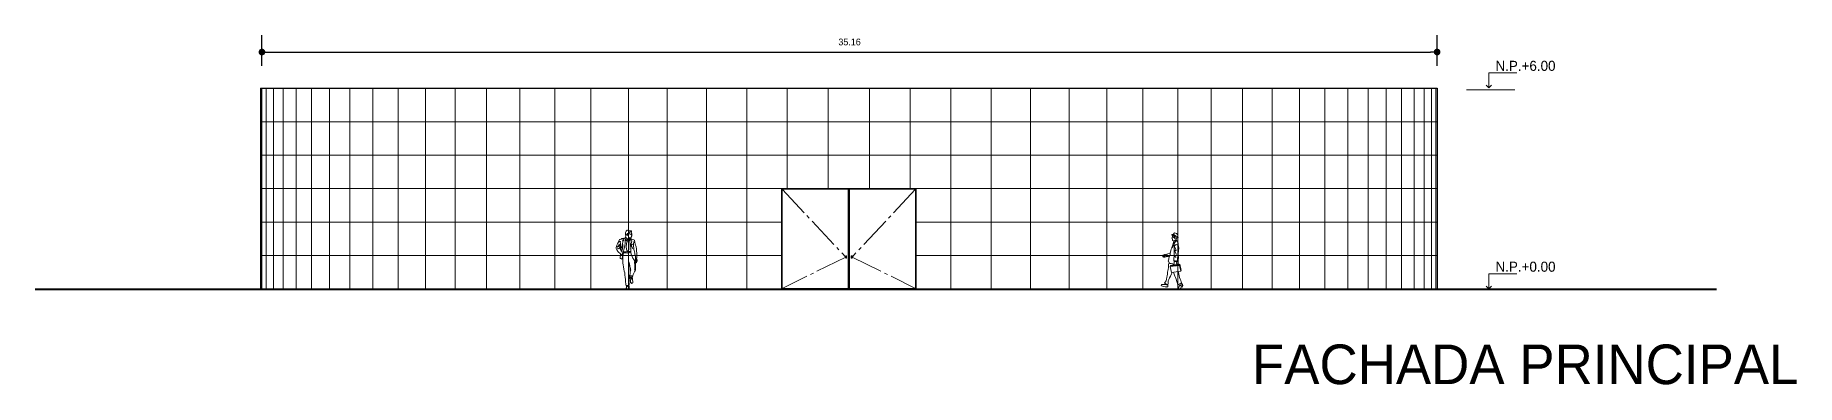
# Model space of a CAD drawing. Header units: millimetres. Extents: x 299 to 587, y 59 to 284.
# Drawn here: x 369.5 to 422.2, y 85.9 to 96.3 of the extents above; entities that cross this region are included whole.
import ezdxf

# ---------------------------------------------------------------- set-up
doc = ezdxf.new("R2010")
doc.units = ezdxf.units.MM
doc.linetypes.add('ACAD_ISO04W100', pattern=[30, 24, -3, 0, -3])
doc.layers.get('0').update_dxf_attribs({"lineweight": 5})
for name, color, linetype, lineweight in [('eje', 8, 'ACAD_ISO04W100', 13), ('escaleras', 3, 'Continuous', 15), ('muebles', 2, 'Continuous', 13), ('muro', 1, 'Continuous', 25), ('trr', 11, 'Continuous', 40), ('ventana', 4, 'Continuous', 13)]:
    doc.layers.add(name, color=color, linetype=linetype, lineweight=lineweight)
doc.dimstyles.new('cota1', dxfattribs={"dimtxt": 0.3, "dimasz": 0.3, "dimexe": 0.5, "dimexo": 0.2, "dimgap": 0.3, "dimtad": 2, "dimtih": 1, "dimtoh": 1, "dimdsep": 46, "dimtxsty": 'Standard', "dimblk": 'DOT', "dimcen": 0.5, "dimadec": 0, "dimazin": 0, "dimtfac": 1, "dimtmove": 0, "dimatfit": 3, "dimldrblk": 'DOT', "dimfxl": 1, "dimarcsym": 0})

msp = doc.modelspace()

# ---------------------------------------------------------------- texts
at = {"linetype": 'Continuous'}
for s, p in [('N.P.+6.00', (413.155, 95.246)), ('N.P.+0.00', (413.155, 89.246))]:
    msp.add_text(s, height=0.3, dxfattribs=at).set_placement(p)
at = {"layer": 'eje', "color": 0}
msp.add_text('FACHADA PRINCIPAL', height=1.1832, dxfattribs=at).set_placement((405.867, 85.888))

# ---------------------------------------------------------------- blocks, each defined once
blk = doc.blocks.new('_Dot')
at = {"color": 0, "linetype": 'Continuous', "lineweight": -2}
blk.add_line((-0.5, 0), (-1, 0), dxfattribs=at)
at = {"color": 0, "linetype": 'Continuous', "const_width": 0.5}
blk.add_lwpolyline([(-0.25, 0, 1), (0.25, 0, 1)], format="xyb", close=True, dxfattribs=at)
blk = doc.blocks.new('*D45')
at = {"color": 0, "linetype": 'Continuous', "lineweight": -2}
for p, q in [((376.251, 95.396), (376.251, 96.308)), ((411.408, 95.396), (411.408, 96.308)), ((376.451, 95.808), (411.208, 95.808))]:
    blk.add_line(p, q, dxfattribs=at)
at = {"layer": 'Defpoints', "color": 0, "linetype": 'Continuous'}
for p in [(411.408, 95.808), (376.251, 95.196), (411.408, 95.196)]:
    blk.add_point(p, dxfattribs=at)
at = {"color": 0, "linetype": 'Continuous', "lineweight": -2, "xscale": 0.2, "yscale": 0.2, "zscale": 0.2, "rotation": 180}
blk.add_blockref('_Dot', (376.251, 95.808), dxfattribs=at)
at = {"color": 0, "linetype": 'Continuous', "lineweight": -2, "xscale": 0.2, "yscale": 0.2, "zscale": 0.2}
blk.add_blockref('_Dot', (411.408, 95.808), dxfattribs=at)
at = {"color": 0, "linetype": 'Continuous', "insert": (393.83, 96.108), "char_height": 0.2, "attachment_point": 5}
blk.add_mtext('35.16', dxfattribs=at)

# ---------------------------------------------------------------- dimensions: what is measured, and where the dimension line sits
at = {"linetype": 'Continuous'}
dim = msp.add_linear_dim(base=(411.408, 95.808), p1=(376.251, 95.196), p2=(411.408, 95.196), dimstyle='cota1', override={"dimtxt": 0.2, "dimasz": 0.2, "dimgap": 0.2}, dxfattribs=at)
dim.commit()
dim.dimension.update_dxf_attribs({"geometry": '*D45', "text_midpoint": (393.83, 96.108)})

# ---------------------------------------------------------------- linework, layer by layer
at = {"linetype": 'Continuous'}
for p, q in [((412.958, 94.738), (412.958, 95.183)), ((412.958, 95.183), (413.793, 95.183)), ((412.958, 94.738), (412.877, 94.818)), ((412.958, 94.738), (413.038, 94.818)), ((412.958, 89.183), (413.793, 89.183)), ((412.958, 88.738), (412.958, 89.183)), ((412.958, 88.738), (412.877, 88.818)), ((412.958, 88.738), (413.038, 88.818))]:
    msp.add_line(p, q, dxfattribs=at)
for p, q in [((376.251, 94.728), (376.251, 88.728)), ((376.379, 94.728), (376.379, 88.728)), ((376.593, 94.728), (376.593, 88.728)), ((376.89, 94.728), (376.89, 88.728)), ((377.27, 94.728), (377.27, 88.728)), ((377.73, 94.728), (377.73, 88.728)), ((378.268, 94.728), (378.268, 88.728)), ((378.883, 94.728), (378.883, 88.728)), ((379.569, 94.728), (379.569, 88.728)), ((380.326, 94.728), (380.326, 88.728)), ((381.148, 94.728), (381.148, 88.728)), ((382.031, 94.728), (382.031, 88.728)), ((382.973, 94.728), (382.973, 88.728)), ((383.966, 94.728), (383.966, 88.728)), ((385.008, 94.728), (385.008, 88.728)), ((386.093, 94.728), (386.093, 88.728)), ((387.215, 94.728), (387.215, 88.728)), ((388.369, 94.728), (388.369, 88.728)), ((389.55, 94.728), (389.55, 88.728)), ((390.752, 94.728), (390.752, 88.728)), ((391.968, 94.728), (391.968, 91.728)), ((393.194, 94.728), (393.194, 91.728)), ((394.422, 94.728), (394.422, 91.728)), ((395.648, 94.728), (395.648, 91.728)), ((396.864, 94.728), (396.864, 88.728)), ((398.066, 94.728), (398.066, 88.728)), ((399.247, 94.728), (399.247, 88.728)), ((400.401, 94.728), (400.401, 88.728)), ((401.524, 94.728), (401.524, 88.728)), ((402.608, 94.728), (402.608, 88.728)), ((403.65, 94.728), (403.65, 88.728)), ((404.644, 94.728), (404.644, 88.728)), ((405.585, 94.728), (405.585, 88.728)), ((406.469, 94.728), (406.469, 88.728)), ((407.291, 94.728), (407.291, 88.728)), ((408.047, 94.728), (408.047, 88.728)), ((408.734, 94.728), (408.734, 88.728)), ((409.348, 94.728), (409.348, 88.728)), ((409.887, 94.728), (409.887, 88.728)), ((410.347, 94.728), (410.347, 88.728)), ((410.726, 94.728), (410.726, 88.728)), ((411.024, 94.728), (411.024, 88.728)), ((411.237, 94.728), (411.237, 88.728)), ((411.365, 94.728), (411.365, 88.728)), ((412.289, 94.678), (413.733, 94.678)), ((376.208, 93.728), (411.408, 93.728)), ((376.208, 92.728), (411.408, 92.728)), ((376.208, 91.728), (411.408, 91.728)), ((391.797, 91.728), (395.82, 91.728)), ((391.797, 91.728), (391.797, 88.728)), ((395.82, 91.728), (395.82, 88.728)), ((376.208, 90.728), (391.797, 90.728)), ((395.82, 90.728), (411.408, 90.728)), ((376.208, 89.728), (391.797, 89.728)), ((395.82, 89.728), (411.408, 89.728))]:
    msp.add_line(p, q)
at = {"layer": 'eje', "linetype": 'ACAD_ISO04W100', "ltscale": 0.04}
for p, q in [((391.817, 91.708), (393.715, 89.685)), ((395.8, 91.708), (393.905, 89.685)), ((393.715, 89.685), (391.817, 88.748)), ((393.905, 89.685), (395.8, 88.748))]:
    msp.add_line(p, q, dxfattribs=at)
at = {"layer": 'escaleras'}
for points in [[(393.741, 89.721), (393.715, 89.721), (393.715, 89.649), (393.741, 89.649)], [(393.879, 89.721), (393.905, 89.721), (393.905, 89.649), (393.879, 89.649)]]:
    msp.add_lwpolyline(points, close=True, dxfattribs=at)
at = {"layer": 'muebles'}
for p, q in [((386.91, 90.128), (386.886, 90.081)), ((386.899, 90.102), (386.925, 90.135)), ((386.926, 90.164), (386.91, 90.128)), ((386.925, 90.135), (386.951, 90.153)), ((386.934, 90.193), (386.926, 90.164)), ((386.952, 90.212), (386.934, 90.193)), ((386.951, 90.153), (386.962, 90.16)), ((386.965, 90.213), (386.952, 90.212)), ((386.999, 90.222), (386.965, 90.213)), ((386.977, 90.162), (386.971, 90.132)), ((386.971, 90.132), (386.974, 90.101)), ((387.017, 90.234), (386.999, 90.222)), ((387.031, 90.238), (387.017, 90.234)), ((387.05, 90.242), (387.031, 90.238)), ((387.042, 90.178), (387.06, 90.215)), ((387.054, 90.182), (387.042, 90.178)), ((387.042, 90.09), (387.043, 90.125)), ((387.043, 90.156), (387.059, 90.173)), ((387.043, 90.125), (387.043, 90.156)), ((387.076, 90.243), (387.05, 90.242)), ((387.073, 90.184), (387.054, 90.182)), ((387.059, 90.173), (387.073, 90.184)), ((387.06, 90.215), (387.073, 90.235)), ((387.073, 90.235), (387.083, 90.246)), ((387.107, 90.249), (387.076, 90.243)), ((387.115, 90.261), (387.111, 90.245)), ((387.111, 90.245), (387.126, 90.209)), ((387.117, 90.142), (387.112, 90.089)), ((387.127, 90.283), (387.115, 90.261)), ((387.115, 90.238), (387.118, 90.184)), ((387.118, 90.184), (387.117, 90.142)), ((387.126, 90.293), (387.132, 90.308)), ((387.13, 90.275), (387.126, 90.293)), ((387.126, 90.209), (387.144, 90.183)), ((387.127, 90.388), (387.128, 90.416)), ((387.131, 90.362), (387.127, 90.388)), ((387.128, 90.416), (387.134, 90.437)), ((387.13, 90.334), (387.131, 90.362)), ((387.141, 90.265), (387.13, 90.275)), ((387.133, 90.335), (387.132, 90.335)), ((387.132, 90.308), (387.133, 90.322)), ((387.146, 90.343), (387.133, 90.335)), ((387.133, 90.322), (387.136, 90.336)), ((387.134, 90.437), (387.148, 90.461)), ((387.159, 90.248), (387.141, 90.265)), ((387.144, 90.183), (387.157, 90.174)), ((387.157, 90.352), (387.146, 90.343)), ((387.148, 90.461), (387.163, 90.474)), ((387.173, 90.174), (387.155, 90.077)), ((387.173, 90.364), (387.157, 90.352)), ((387.157, 90.174), (387.188, 90.227)), ((387.18, 90.229), (387.159, 90.248)), ((387.163, 90.474), (387.179, 90.485)), ((387.168, 90.196), (387.178, 90.172)), ((387.181, 90.376), (387.173, 90.364)), ((387.178, 90.172), (387.202, 90.175)), ((387.179, 90.485), (387.188, 90.488)), ((387.18, 90.355), (387.182, 90.368)), ((387.182, 90.344), (387.18, 90.355)), ((387.194, 90.226), (387.18, 90.229)), ((387.189, 90.386), (387.181, 90.376)), ((387.182, 90.368), (387.186, 90.379)), ((387.189, 90.338), (387.182, 90.344)), ((387.186, 90.379), (387.194, 90.389)), ((387.188, 90.488), (387.213, 90.482)), ((387.203, 90.387), (387.189, 90.386)), ((387.198, 90.332), (387.189, 90.338)), ((387.191, 90.226), (387.21, 90.204)), ((387.207, 90.233), (387.194, 90.226)), ((387.198, 90.371), (387.196, 90.361)), ((387.196, 90.361), (387.2, 90.355)), ((387.2, 90.355), (387.198, 90.351)), ((387.208, 90.337), (387.198, 90.332)), ((387.202, 90.175), (387.219, 90.192)), ((387.212, 90.38), (387.203, 90.387)), ((387.21, 90.149), (387.204, 90.18)), ((387.231, 90.249), (387.207, 90.233)), ((387.21, 90.204), (387.224, 90.172)), ((387.22, 90.116), (387.21, 90.149)), ((387.22, 90.364), (387.212, 90.38)), ((387.213, 90.482), (387.233, 90.469)), ((387.227, 90.363), (387.22, 90.364)), ((387.224, 90.172), (387.237, 90.202)), ((387.232, 90.372), (387.227, 90.363)), ((387.232, 90.257), (387.229, 90.266)), ((387.242, 90.258), (387.231, 90.249)), ((387.233, 90.383), (387.232, 90.372)), ((387.241, 90.254), (387.232, 90.257)), ((387.233, 90.469), (387.255, 90.468)), ((387.244, 90.394), (387.233, 90.383)), ((387.237, 90.421), (387.234, 90.41)), ((387.234, 90.41), (387.24, 90.401)), ((387.248, 90.427), (387.237, 90.421)), ((387.237, 90.202), (387.255, 90.227)), ((387.24, 90.401), (387.244, 90.394)), ((387.252, 90.255), (387.241, 90.254)), ((387.261, 90.241), (387.242, 90.255)), ((387.259, 90.431), (387.248, 90.427)), ((387.251, 90.214), (387.256, 90.143)), ((387.265, 90.254), (387.252, 90.255)), ((387.255, 90.468), (387.28, 90.465)), ((387.255, 90.227), (387.261, 90.241)), ((387.255, 90.232), (387.288, 90.203)), ((387.256, 90.143), (387.266, 90.08)), ((387.274, 90.438), (387.259, 90.431)), ((387.264, 90.234), (387.299, 90.219)), ((387.278, 90.249), (387.265, 90.254)), ((387.285, 90.437), (387.274, 90.438)), ((387.277, 90.364), (387.286, 90.362)), ((387.296, 90.253), (387.278, 90.249)), ((387.28, 90.465), (387.297, 90.464)), ((387.285, 90.359), (387.281, 90.362)), ((387.282, 90.384), (387.292, 90.389)), ((387.298, 90.432), (387.285, 90.437)), ((387.287, 90.355), (387.285, 90.359)), ((387.286, 90.362), (387.296, 90.362)), ((387.29, 90.359), (387.287, 90.355)), ((387.288, 90.203), (387.305, 90.19)), ((387.305, 90.19), (387.289, 90.174)), ((387.289, 90.174), (387.312, 90.162)), ((387.296, 90.362), (387.29, 90.359)), ((387.292, 90.389), (387.298, 90.387)), ((387.312, 90.162), (387.293, 90.076)), ((387.302, 90.297), (387.295, 90.299)), ((387.296, 90.276), (387.295, 90.264)), ((387.295, 90.264), (387.296, 90.253)), ((387.296, 90.43), (387.307, 90.412)), ((387.3, 90.287), (387.296, 90.276)), ((387.297, 90.464), (387.307, 90.453)), ((387.307, 90.442), (387.298, 90.432)), ((387.298, 90.387), (387.302, 90.38)), ((387.304, 90.321), (387.299, 90.322)), ((387.299, 90.219), (387.341, 90.21)), ((387.305, 90.292), (387.3, 90.287)), ((387.302, 90.38), (387.303, 90.372)), ((387.308, 90.303), (387.302, 90.297)), ((387.316, 90.321), (387.304, 90.321)), ((387.305, 90.299), (387.305, 90.292)), ((387.307, 90.453), (387.307, 90.442)), ((387.307, 90.412), (387.313, 90.392)), ((387.31, 90.309), (387.308, 90.303)), ((387.312, 90.322), (387.31, 90.309)), ((387.313, 90.392), (387.312, 90.369)), ((387.312, 90.369), (387.315, 90.356)), ((387.315, 90.356), (387.318, 90.344)), ((387.319, 90.327), (387.316, 90.321)), ((387.318, 90.344), (387.319, 90.327)), ((387.341, 90.21), (387.374, 90.201)), ((387.374, 90.201), (387.395, 90.189)), ((387.375, 90.114), (387.376, 90.128)), ((387.376, 90.128), (387.38, 90.149)), ((387.395, 90.189), (387.419, 90.073)), ((403.479, 90.257), (403.494, 90.277)), ((403.492, 90.287), (403.488, 90.303)), ((403.528, 90.173), (403.489, 90.181)), ((403.552, 90.406), (403.503, 90.351)), ((403.532, 90.154), (403.506, 90.045)), ((403.526, 90.273), (403.533, 90.307)), ((403.555, 90.273), (403.526, 90.273)), ((403.602, 90.204), (403.532, 90.154)), ((403.532, 90.154), (403.534, 90.166)), ((403.555, 90.239), (403.56, 90.259)), ((403.608, 90.224), (403.555, 90.239)), ((403.602, 90.204), (403.608, 90.224)), ((403.612, 90.181), (403.602, 90.204)), ((403.618, 90.167), (403.612, 90.181)), ((403.618, 90.167), (403.648, 90.131)), ((403.648, 90.326), (403.629, 90.269)), ((403.654, 90.282), (403.636, 90.291)), ((403.648, 90.131), (403.658, 90.111)), ((386.847, 89.968), (386.845, 89.942)), ((386.845, 89.942), (386.853, 89.919)), ((386.861, 90.003), (386.847, 89.968)), ((386.853, 89.919), (386.881, 89.877)), ((386.872, 90.042), (386.861, 90.003)), ((386.886, 90.081), (386.872, 90.042)), ((386.903, 89.929), (386.879, 89.927)), ((386.881, 89.978), (386.919, 90.003)), ((386.884, 89.987), (386.881, 89.978)), ((386.881, 89.877), (386.909, 89.843)), ((386.902, 90.004), (386.884, 89.987)), ((386.919, 90.023), (386.902, 90.004)), ((386.932, 89.941), (386.903, 89.929)), ((386.909, 89.843), (386.929, 89.825)), ((386.927, 90.038), (386.919, 90.023)), ((386.919, 90.003), (386.942, 90.017)), ((386.95, 90.073), (386.927, 90.038)), ((386.929, 89.825), (386.955, 89.799)), ((386.949, 89.955), (386.932, 89.941)), ((386.942, 90.017), (386.958, 90.026)), ((386.959, 89.984), (386.949, 89.955)), ((386.955, 89.799), (386.978, 89.782)), ((386.956, 89.982), (386.972, 89.934)), ((386.966, 90.011), (386.959, 89.984)), ((386.969, 90.036), (386.966, 90.011)), ((386.974, 90.066), (386.969, 90.036)), ((386.971, 89.639), (386.972, 89.677)), ((386.992, 89.637), (386.971, 89.639)), ((386.973, 90.045), (386.972, 90.055)), ((386.972, 89.934), (386.981, 89.902)), ((386.972, 89.677), (386.977, 89.731)), ((386.979, 90.011), (386.973, 90.045)), ((386.974, 90.101), (386.974, 90.066)), ((386.977, 89.731), (386.981, 89.777)), ((386.978, 89.782), (386.995, 89.762)), ((386.985, 89.976), (386.979, 90.011)), ((386.981, 89.902), (386.985, 89.877)), ((386.985, 89.944), (386.985, 89.976)), ((386.996, 89.916), (386.985, 89.944)), ((386.985, 89.877), (386.994, 89.862)), ((387.008, 89.629), (386.992, 89.637)), ((386.994, 89.862), (387.019, 89.846)), ((386.995, 89.762), (387.006, 89.744)), ((387.011, 89.875), (386.996, 89.916)), ((387.006, 89.744), (387.015, 89.728)), ((387.021, 89.626), (387.008, 89.629)), ((387.026, 89.841), (387.011, 89.875)), ((387.024, 90.041), (387.013, 90.004)), ((387.013, 90.004), (387.013, 89.953)), ((387.015, 89.728), (387.028, 89.746)), ((387.019, 89.846), (387.024, 89.842)), ((387.026, 89.65), (387.021, 89.626)), ((387.041, 90.085), (387.024, 90.041)), ((387.042, 89.792), (387.026, 89.841)), ((387.033, 89.686), (387.026, 89.65)), ((387.028, 89.746), (387.041, 89.758)), ((387.032, 89.877), (387.034, 89.938)), ((387.042, 89.737), (387.033, 89.686)), ((387.034, 89.938), (387.043, 89.994)), ((387.034, 89.752), (387.049, 89.727)), ((387.041, 89.758), (387.052, 89.762)), ((387.043, 90.038), (387.042, 90.09)), ((387.061, 89.772), (387.042, 89.792)), ((387.043, 89.994), (387.043, 90.038)), ((387.046, 89.611), (387.045, 89.583)), ((387.049, 89.652), (387.046, 89.611)), ((387.057, 89.751), (387.047, 89.724)), ((387.047, 89.724), (387.047, 89.696)), ((387.047, 89.696), (387.049, 89.652)), ((387.052, 89.762), (387.057, 89.751)), ((387.063, 89.797), (387.061, 89.772)), ((387.068, 89.832), (387.063, 89.797)), ((387.07, 89.863), (387.068, 89.832)), ((387.069, 89.814), (387.184, 89.814)), ((387.073, 89.899), (387.07, 89.863)), ((387.072, 89.845), (387.151, 89.845)), ((387.085, 89.941), (387.073, 89.899)), ((387.095, 89.981), (387.085, 89.941)), ((387.103, 90.028), (387.095, 89.981)), ((387.112, 90.089), (387.103, 90.028)), ((387.155, 90.077), (387.15, 89.987)), ((387.15, 89.987), (387.155, 89.92)), ((387.151, 89.845), (387.217, 89.848)), ((387.155, 89.92), (387.167, 89.886)), ((387.167, 89.886), (387.183, 89.862)), ((387.183, 89.862), (387.193, 89.844)), ((387.184, 89.814), (387.187, 89.805)), ((387.187, 89.805), (387.232, 89.813)), ((387.193, 89.844), (387.22, 89.878)), ((387.205, 89.845), (387.213, 89.773)), ((387.213, 89.773), (387.217, 89.728)), ((387.217, 89.848), (387.265, 89.852)), ((387.217, 89.728), (387.217, 89.692)), ((387.217, 89.692), (387.22, 89.668)), ((387.22, 89.668), (387.217, 89.623)), ((387.226, 90.062), (387.22, 90.116)), ((387.22, 89.878), (387.231, 89.902)), ((387.228, 90.009), (387.226, 90.062)), ((387.228, 89.938), (387.228, 90.009)), ((387.231, 89.902), (387.228, 89.938)), ((387.232, 89.813), (387.235, 89.828)), ((387.235, 89.828), (387.287, 89.822)), ((387.265, 89.852), (387.286, 89.852)), ((387.266, 90.08), (387.272, 90.037)), ((387.272, 90.037), (387.277, 90.005)), ((387.277, 90.005), (387.282, 89.967)), ((387.282, 89.973), (387.28, 89.947)), ((387.284, 90.016), (387.282, 89.973)), ((387.282, 89.967), (387.284, 89.928)), ((387.284, 89.928), (387.283, 89.882)), ((387.283, 89.882), (387.285, 89.846)), ((387.293, 90.076), (387.284, 90.016)), ((387.285, 89.846), (387.285, 89.818)), ((387.285, 89.818), (387.294, 89.772)), ((387.294, 89.772), (387.324, 89.696)), ((387.315, 90.059), (387.305, 90.044)), ((387.305, 90.044), (387.311, 90.018)), ((387.311, 90.018), (387.337, 89.947)), ((387.327, 90.062), (387.315, 90.059)), ((387.324, 89.696), (387.35, 89.647)), ((387.343, 90.067), (387.327, 90.062)), ((387.337, 89.947), (387.351, 89.934)), ((387.367, 90.072), (387.343, 90.067)), ((387.35, 89.647), (387.374, 89.612)), ((387.366, 90.023), (387.369, 90.066)), ((387.371, 90.004), (387.366, 90.023)), ((387.369, 90.066), (387.371, 90.091)), ((387.371, 90.091), (387.375, 90.114)), ((387.375, 89.96), (387.371, 90.004)), ((387.374, 89.612), (387.392, 89.586)), ((387.377, 89.932), (387.375, 89.96)), ((387.379, 89.912), (387.377, 89.932)), ((387.39, 89.876), (387.379, 89.912)), ((387.397, 89.843), (387.39, 89.876)), ((387.405, 89.805), (387.397, 89.843)), ((387.411, 89.774), (387.405, 89.805)), ((387.42, 89.736), (387.411, 89.774)), ((387.417, 89.578), (387.422, 89.599)), ((387.419, 90.073), (387.441, 89.986)), ((387.422, 89.712), (387.42, 89.736)), ((387.424, 89.683), (387.422, 89.712)), ((387.422, 89.599), (387.425, 89.625)), ((387.425, 89.657), (387.424, 89.683)), ((387.427, 89.64), (387.425, 89.657)), ((387.425, 89.625), (387.427, 89.64)), ((387.441, 89.629), (387.427, 89.642)), ((387.428, 89.655), (387.448, 89.649)), ((387.443, 89.608), (387.439, 89.609)), ((387.439, 89.609), (387.44, 89.585)), ((387.441, 89.986), (387.454, 89.926)), ((387.458, 89.624), (387.441, 89.629)), ((387.45, 89.591), (387.443, 89.608)), ((387.448, 89.649), (387.46, 89.64)), ((387.454, 89.574), (387.45, 89.591)), ((387.454, 89.926), (387.46, 89.869)), ((387.462, 89.665), (387.458, 89.638)), ((387.468, 89.626), (387.458, 89.624)), ((387.46, 89.869), (387.465, 89.796)), ((387.46, 89.64), (387.468, 89.626)), ((387.467, 89.699), (387.462, 89.665)), ((387.465, 89.796), (387.469, 89.74)), ((387.466, 89.63), (387.473, 89.592)), ((387.469, 89.74), (387.467, 89.699)), ((387.473, 89.592), (387.475, 89.571)), ((403.202, 89.717), (403.244, 89.723)), ((403.206, 89.694), (403.251, 89.708)), ((403.216, 89.739), (403.231, 89.747)), ((403.216, 89.739), (403.244, 89.737)), ((403.231, 89.747), (403.253, 89.737)), ((403.234, 89.68), (403.254, 89.695)), ((403.247, 89.688), (403.253, 89.691)), ((403.252, 89.681), (403.259, 89.687)), ((403.313, 89.754), (403.277, 89.759)), ((403.314, 89.758), (403.325, 89.759)), ((403.428, 89.815), (403.324, 89.768)), ((403.328, 89.705), (403.342, 89.705)), ((403.348, 89.696), (403.411, 89.719)), ((403.506, 90.045), (403.469, 89.972)), ((403.469, 89.972), (403.476, 89.959)), ((403.546, 89.784), (403.536, 89.568)), ((403.542, 89.979), (403.546, 89.784)), ((403.573, 89.892), (403.548, 89.873)), ((403.548, 89.873), (403.608, 89.758)), ((403.551, 89.995), (403.592, 89.906)), ((403.562, 90.111), (403.552, 90.114)), ((403.552, 90.114), (403.552, 90.101)), ((403.559, 89.737), (403.569, 89.713)), ((403.569, 89.713), (403.575, 89.69)), ((403.598, 89.865), (403.573, 89.892)), ((403.575, 89.69), (403.585, 89.677)), ((403.585, 89.677), (403.599, 89.677)), ((403.592, 89.906), (403.598, 89.865)), ((403.626, 89.564), (403.672, 89.856)), ((403.658, 90.111), (403.658, 90.078)), ((403.658, 90.078), (403.662, 90.048)), ((403.661, 89.614), (403.66, 89.523)), ((403.662, 90.048), (403.668, 90.012)), ((403.672, 89.856), (403.676, 89.967)), ((387.045, 89.583), (387.045, 89.556)), ((387.045, 89.556), (387.051, 89.505)), ((387.051, 89.505), (387.062, 89.452)), ((387.062, 89.452), (387.07, 89.39)), ((387.07, 89.39), (387.079, 89.324)), ((387.079, 89.324), (387.088, 89.266)), ((387.088, 89.266), (387.103, 89.211)), ((387.103, 89.211), (387.111, 89.14)), ((387.111, 89.14), (387.118, 89.083)), ((387.118, 89.083), (387.123, 89.014)), ((387.215, 89.192), (387.219, 89.234)), ((387.216, 89.154), (387.215, 89.192)), ((387.217, 89.119), (387.216, 89.154)), ((387.216, 89.081), (387.217, 89.119)), ((387.22, 89.039), (387.216, 89.081)), ((387.219, 89.234), (387.222, 89.271)), ((387.222, 89.271), (387.225, 89.305)), ((387.225, 89.305), (387.227, 89.338)), ((387.227, 89.338), (387.23, 89.362)), ((387.229, 89.388), (387.231, 89.448)), ((387.23, 89.362), (387.229, 89.388)), ((387.231, 89.517), (387.23, 89.543)), ((387.23, 89.543), (387.247, 89.482)), ((387.231, 89.494), (387.231, 89.517)), ((387.231, 89.448), (387.231, 89.494)), ((387.234, 89.12), (387.241, 89.135)), ((387.235, 89.101), (387.234, 89.12)), ((387.234, 89.08), (387.237, 89.109)), ((387.236, 89.055), (387.234, 89.08)), ((387.243, 89.078), (387.235, 89.101)), ((387.241, 89.135), (387.251, 89.148)), ((387.252, 89.062), (387.243, 89.078)), ((387.247, 89.482), (387.261, 89.416)), ((387.255, 89.154), (387.25, 89.132)), ((387.25, 89.132), (387.261, 89.107)), ((387.262, 89.173), (387.252, 89.157)), ((387.252, 89.157), (387.265, 89.136)), ((387.271, 89.093), (387.26, 89.117)), ((387.261, 89.416), (387.268, 89.377)), ((387.261, 89.107), (387.28, 89.09)), ((387.268, 89.192), (387.262, 89.173)), ((387.265, 89.136), (387.288, 89.12)), ((387.268, 89.377), (387.275, 89.348)), ((387.269, 89.223), (387.268, 89.192)), ((387.276, 89.335), (387.269, 89.322)), ((387.269, 89.322), (387.286, 89.303)), ((387.277, 89.291), (387.269, 89.223)), ((387.28, 89.075), (387.271, 89.093)), ((387.275, 89.348), (387.276, 89.335)), ((387.286, 89.303), (387.277, 89.291)), ((387.28, 89.09), (387.3, 89.083)), ((387.3, 89.049), (387.28, 89.075)), ((387.288, 89.12), (387.311, 89.119)), ((387.3, 89.083), (387.324, 89.086)), ((387.311, 89.119), (387.33, 89.119)), ((387.318, 89.025), (387.326, 89.065)), ((387.324, 89.086), (387.328, 89.092)), ((387.326, 89.065), (387.332, 89.096)), ((387.328, 89.092), (387.342, 89.128)), ((387.33, 89.119), (387.345, 89.124)), ((387.33, 89.091), (387.339, 89.033)), ((387.345, 89.124), (387.357, 89.162)), ((387.357, 89.162), (387.378, 89.201)), ((387.378, 89.201), (387.399, 89.242)), ((387.392, 89.586), (387.404, 89.579)), ((387.395, 89.3), (387.403, 89.323)), ((387.407, 89.3), (387.395, 89.3)), ((387.398, 89.555), (387.403, 89.575)), ((387.399, 89.541), (387.398, 89.555)), ((387.401, 89.507), (387.399, 89.541)), ((387.399, 89.242), (387.41, 89.271)), ((387.405, 89.461), (387.401, 89.507)), ((387.403, 89.323), (387.407, 89.357)), ((387.404, 89.579), (387.417, 89.578)), ((387.407, 89.427), (387.405, 89.461)), ((387.415, 89.277), (387.406, 89.267)), ((387.408, 89.41), (387.407, 89.427)), ((387.407, 89.357), (387.408, 89.388)), ((387.415, 89.293), (387.407, 89.3)), ((387.408, 89.388), (387.408, 89.41)), ((387.41, 89.271), (387.415, 89.293)), ((387.422, 89.299), (387.415, 89.277)), ((387.422, 89.581), (387.428, 89.502)), ((387.423, 89.319), (387.422, 89.299)), ((387.425, 89.347), (387.423, 89.319)), ((387.431, 89.403), (387.425, 89.347)), ((387.437, 89.554), (387.427, 89.544)), ((387.428, 89.502), (387.43, 89.463)), ((387.43, 89.463), (387.431, 89.403)), ((387.44, 89.564), (387.437, 89.554)), ((387.44, 89.585), (387.44, 89.564)), ((387.445, 89.525), (387.449, 89.541)), ((387.448, 89.514), (387.445, 89.525)), ((387.456, 89.523), (387.448, 89.514)), ((387.449, 89.541), (387.456, 89.556)), ((387.456, 89.556), (387.454, 89.574)), ((387.465, 89.542), (387.456, 89.523)), ((387.475, 89.571), (387.465, 89.542)), ((403.31, 89.024), (403.323, 89.087)), ((403.323, 89.087), (403.333, 89.124)), ((403.333, 89.124), (403.337, 89.177)), ((403.337, 89.177), (403.346, 89.236)), ((403.346, 89.236), (403.36, 89.313)), ((403.36, 89.313), (403.37, 89.372)), ((403.37, 89.372), (403.373, 89.415)), ((403.373, 89.415), (403.376, 89.465)), ((403.376, 89.465), (403.383, 89.488)), ((403.383, 89.488), (403.4, 89.501)), ((403.429, 89.11), (403.403, 89.061)), ((403.426, 89.399), (403.701, 89.435)), ((403.436, 89.435), (403.426, 89.399)), ((403.426, 89.399), (403.463, 89.223)), ((403.463, 89.183), (403.429, 89.11)), ((403.528, 89.431), (403.431, 89.419)), ((403.537, 89.449), (403.436, 89.435)), ((403.463, 89.223), (403.738, 89.26)), ((403.463, 89.183), (403.485, 89.226)), ((403.529, 89.203), (403.52, 89.23)), ((403.549, 89.147), (403.529, 89.203)), ((403.541, 89.568), (403.546, 89.545)), ((403.546, 89.544), (403.542, 89.564)), ((403.612, 89.554), (403.546, 89.544)), ((403.549, 89.458), (403.552, 89.438)), ((403.565, 89.117), (403.549, 89.147)), ((403.559, 89.462), (403.569, 89.438)), ((403.582, 89.074), (403.565, 89.117)), ((403.579, 89.458), (403.589, 89.445)), ((403.599, 89.021), (403.582, 89.074)), ((403.599, 89.465), (403.609, 89.445)), ((403.625, 89.564), (403.612, 89.554)), ((403.621, 89.561), (403.615, 89.499)), ((403.711, 89.472), (403.633, 89.461)), ((403.706, 89.452), (403.639, 89.444)), ((403.658, 89.532), (403.647, 89.466)), ((403.66, 89.523), (403.666, 89.466)), ((403.668, 89.223), (403.664, 89.25)), ((403.668, 89.223), (403.681, 89.173)), ((403.681, 89.173), (403.695, 89.124)), ((403.695, 89.124), (403.705, 89.077)), ((403.701, 89.435), (403.711, 89.472)), ((403.701, 89.435), (403.738, 89.26)), ((403.705, 89.077), (403.725, 89.024)), ((403.706, 89.452), (403.744, 89.271)), ((403.751, 89.283), (403.711, 89.472)), ((403.738, 89.26), (403.751, 89.283)), ((387.123, 89.014), (387.127, 88.968)), ((387.127, 88.968), (387.13, 88.932)), ((387.13, 88.932), (387.138, 88.899)), ((387.14, 88.871), (387.135, 88.844)), ((387.135, 88.844), (387.165, 88.832)), ((387.138, 88.899), (387.14, 88.871)), ((387.149, 88.73), (387.15, 88.736)), ((387.16, 88.728), (387.149, 88.73)), ((387.15, 88.736), (387.155, 88.742)), ((387.151, 88.765), (387.156, 88.775)), ((387.153, 88.752), (387.151, 88.765)), ((387.155, 88.742), (387.153, 88.752)), ((387.156, 88.775), (387.16, 88.786)), ((387.157, 88.737), (387.183, 88.735)), ((387.159, 88.812), (387.158, 88.83)), ((387.158, 88.792), (387.169, 88.802)), ((387.162, 88.798), (387.159, 88.812)), ((387.16, 88.786), (387.162, 88.798)), ((387.18, 88.727), (387.16, 88.728)), ((387.165, 88.832), (387.194, 88.838)), ((387.169, 88.802), (387.189, 88.804)), ((387.203, 88.728), (387.18, 88.727)), ((387.183, 88.735), (387.205, 88.737)), ((387.189, 88.804), (387.202, 88.795)), ((387.194, 88.838), (387.215, 88.844)), ((387.202, 88.795), (387.208, 88.792)), ((387.227, 88.728), (387.203, 88.728)), ((387.205, 88.737), (387.224, 88.744)), ((387.208, 88.792), (387.215, 88.797)), ((387.215, 88.844), (387.235, 88.848)), ((387.215, 88.797), (387.235, 88.806)), ((387.227, 89.002), (387.22, 89.039)), ((387.225, 88.834), (387.224, 88.818)), ((387.224, 88.818), (387.233, 88.804)), ((387.224, 88.744), (387.236, 88.755)), ((387.228, 88.97), (387.227, 89.002)), ((387.242, 88.735), (387.227, 88.728)), ((387.231, 88.94), (387.228, 88.97)), ((387.237, 88.9), (387.231, 88.94)), ((387.233, 88.804), (387.236, 88.789)), ((387.235, 88.806), (387.234, 88.805)), ((387.235, 88.848), (387.237, 88.9)), ((387.248, 89.038), (387.236, 89.055)), ((387.237, 88.774), (387.236, 88.804)), ((387.236, 88.789), (387.237, 88.772)), ((387.236, 88.755), (387.237, 88.774)), ((387.237, 88.772), (387.24, 88.761)), ((387.24, 88.761), (387.243, 88.749)), ((387.243, 88.749), (387.242, 88.735)), ((387.257, 89.041), (387.248, 89.038)), ((387.264, 89.042), (387.252, 89.062)), ((387.266, 89.023), (387.257, 89.041)), ((387.269, 89.022), (387.264, 89.042)), ((387.264, 88.979), (387.266, 89.003)), ((387.267, 88.963), (387.264, 88.979)), ((387.266, 89.003), (387.266, 89.023)), ((387.274, 88.924), (387.267, 88.963)), ((387.273, 88.993), (387.269, 89.022)), ((387.273, 88.995), (387.281, 89.006)), ((387.273, 88.974), (387.273, 88.995)), ((387.275, 88.954), (387.273, 88.974)), ((387.29, 88.911), (387.274, 88.924)), ((387.285, 88.927), (387.275, 88.954)), ((387.281, 89.006), (387.288, 89.014)), ((387.303, 88.912), (387.285, 88.927)), ((387.316, 88.896), (387.29, 88.911)), ((387.32, 89.022), (387.3, 89.049)), ((387.327, 88.905), (387.303, 88.912)), ((387.332, 88.909), (387.316, 88.896)), ((387.342, 88.914), (387.327, 88.905)), ((387.339, 89.033), (387.341, 88.997)), ((387.341, 88.997), (387.345, 88.967)), ((387.346, 88.935), (387.342, 88.914)), ((387.345, 88.967), (387.346, 88.935)), ((403.161, 88.865), (403.28, 88.869)), ((403.229, 88.803), (403.293, 88.799)), ((403.25, 88.915), (403.274, 88.938)), ((403.274, 88.938), (403.297, 88.975)), ((403.28, 88.869), (403.287, 88.884)), ((403.293, 88.799), (403.343, 88.802)), ((403.301, 88.786), (403.293, 88.799)), ((403.297, 88.975), (403.31, 89.024)), ((403.324, 88.79), (403.301, 88.786)), ((403.347, 88.79), (403.324, 88.79)), ((403.343, 88.868), (403.343, 88.855)), ((403.35, 88.852), (403.343, 88.855)), ((403.35, 88.852), (403.347, 88.79)), ((403.36, 88.892), (403.356, 88.869)), ((403.363, 88.928), (403.36, 88.892)), ((403.366, 88.975), (403.363, 88.928)), ((403.383, 89.014), (403.366, 88.975)), ((403.403, 89.061), (403.383, 89.014)), ((403.648, 88.859), (403.599, 89.021)), ((403.628, 88.739), (403.668, 88.759)), ((403.668, 88.729), (403.632, 88.726)), ((403.668, 88.729), (403.632, 88.726)), ((403.668, 88.759), (403.691, 88.819)), ((403.686, 88.727), (403.668, 88.729)), ((403.705, 88.822), (403.683, 88.868)), ((403.721, 88.729), (403.684, 88.727)), ((403.725, 89.024), (403.738, 88.988)), ((403.738, 88.988), (403.748, 88.948)), ((403.748, 88.882), (403.742, 88.899)), ((403.748, 88.948), (403.761, 88.915)), ((403.754, 88.869), (403.748, 88.882)), ((403.794, 88.854), (403.751, 88.782)), ((403.778, 88.786), (403.758, 88.794)), ((403.759, 88.892), (403.788, 88.87)), ((403.801, 88.835), (403.778, 88.786)), ((403.794, 88.847), (403.794, 88.845)), ((403.794, 88.845), (403.801, 88.835))]:
    msp.add_line(p, q, dxfattribs=at)
for centre, radius, start, end in [((403.487, 90.342), 0.0145, 68.112, 188.7023), ((403.792, 90.843), 0.596, 237.5586, 256.1316), ((403.49, 90.248), 0.0143, 140.0459, 185.2637), ((403.452, 90.215), 0.0393, 36.1872, 53.782), ((403.453, 90.215), 0.0384, 35.9759, 53.9932), ((403.398, 90.202), 0.0931, 346.8447, 22.6897), ((403.526, 90.308), 0.038, 150.5765, 187.4279), ((403.422, 90.207), 0.164, 60.1731, 64.6914), ((403.489, 90.281), 0.00719, 322.6883, 63.9226), ((403.664, 90.462), 0.196, 214.6146, 242.8189), ((403.754, 89.96), 0.263, 122.8408, 161.1605), ((403.69, 90.513), 0.221, 220.05, 256.5618), ((403.529, 90.169), 0.00486, 326.3944, 112.1542), ((403.553, 90.265), 0.00846, 318.9673, 104.524), ((403.553, 90.309), 0.097, 10.3578, 90.4769), ((403.734, 89.995), 0.207, 123.8881, 146.0548), ((403.572, 90.265), 0.055, 311.5656, 4.8529), ((403.65, 90.273), 0.00932, 267.9067, 62.1991), ((403.213, 89.725), 0.0141, 80.0847, 214.429), ((403.213, 89.705), 0.0127, 124.729, 236.6855), ((403.232, 89.695), 0.0153, 170.4037, 277.1902), ((403.264, 89.716), 0.0448, 72.2051, 137.0546), ((403.236, 89.73), 0.0103, 319.4315, 40.5685), ((403.239, 89.712), 0.0126, 339.136, 64.3206), ((403.25, 89.685), 0.00447, 146.4942, 293.0689), ((403.246, 89.7), 0.00892, 327.3787, 58.487), ((403.254, 89.749), 0.0123, 263.1381, 15.7103), ((403.256, 89.689), 0.00334, 327.447, 142.523), ((403.235, 89.833), 0.151, 277.4657, 305.2965), ((403.267, 89.743), 0.0225, 264.9329, 27.7321), ((403.353, 89.74), 0.0427, 154.605, 233.7722), ((403.469, 89.774), 0.145, 182.3346, 212.9987), ((403.897, 89.497), 0.534, 159.9458, 173.2886), ((403.067, 89.824), 0.359, 336.2412, 354.326), ((403.875, 89.746), 0.453, 151.9292, 174.516), ((352.807, 121.914), 59.904, 327.76214, 327.85447), ((403.189, 90.214), 0.38, 332.7999, 342.7169), ((403.608, 89.989), 0.0668, 91.0502, 188.7861), ((403.599, 89.98), 0.0762, 353.987, 84.2673), ((403.269, 89.681), 0.398, 350.2957, 12.4661), ((403.451, 89.572), 0.0846, 188.6757, 269.7545), ((403.452, 89.371), 0.117, 43.2724, 90.7952), ((403.541, 88.498), 1.07, 85.4527, 90.2817), ((403.798, 89.473), 0.262, 164.2406, 186.9683), ((403.547, 89.44), 0.00959, 168.0285, 289.0626), ((403.562, 89.444), 0.0116, 210.0248, 298.918), ((403.577, 89.444), 0.0104, 212.6199, 334.4038), ((403.598, 89.446), 0.00915, 185.6784, 322.9705), ((403.619, 89.452), 0.0127, 214.1836, 325.5138), ((403.653, 89.493), 0.0383, 171.3417, 244.4216), ((403.699, 89.571), 0.0563, 160.7263, 222.7952), ((403.183, 88.85), 0.0267, 144.9418, 229.7736), ((403.252, 88.95), 0.149, 234.2593, 261.0897), ((403.348, 88.995), 0.127, 219.1839, 273.5992), ((403.319, 88.898), 0.0493, 217.3238, 298.9219), ((403.632, 88.733), 0.00713, 120.6559, 267.4435), ((403.604, 89.089), 0.234, 280.9505, 312.1339), ((403.683, 88.894), 0.0757, 276.3934, 358.3656), ((403.692, 88.781), 0.0595, 300.9373, 1.4752), ((403.791, 88.863), 0.0433, 138.0835, 161.1028), ((403.757, 88.85), 0.0366, 355.1416, 32.2961)]:
    msp.add_arc(centre, radius, start, end, dxfattribs=at)
at = {"layer": 'muro'}
for p, q in [((376.208, 94.728), (411.408, 94.728)), ((376.208, 94.728), (376.208, 88.728)), ((411.408, 94.728), (411.408, 88.728))]:
    msp.add_line(p, q, dxfattribs=at)
at = {"layer": 'trr'}
msp.add_line((369.468, 88.728), (419.771, 88.728), dxfattribs=at)
at = {"layer": 'ventana'}
for p, q in [((391.817, 91.708), (391.817, 88.748)), ((391.817, 91.708), (393.788, 91.708)), ((393.788, 91.708), (393.788, 88.748)), ((393.808, 91.728), (393.808, 88.728)), ((393.828, 91.708), (395.8, 91.708)), ((393.828, 91.708), (393.828, 88.748)), ((395.8, 91.708), (395.8, 88.748)), ((391.817, 88.748), (393.788, 88.748)), ((393.828, 88.748), (395.8, 88.748))]:
    msp.add_line(p, q, dxfattribs=at)

msp.set_redraw_order([(e.dxf.handle, doc.entitydb.next_handle()) for e in msp.query("TEXT MTEXT ATTDEF DIMENSION ARC_DIMENSION")])  # texts and dimensions are drawn at this point

doc.saveas('drawing.dxf')
